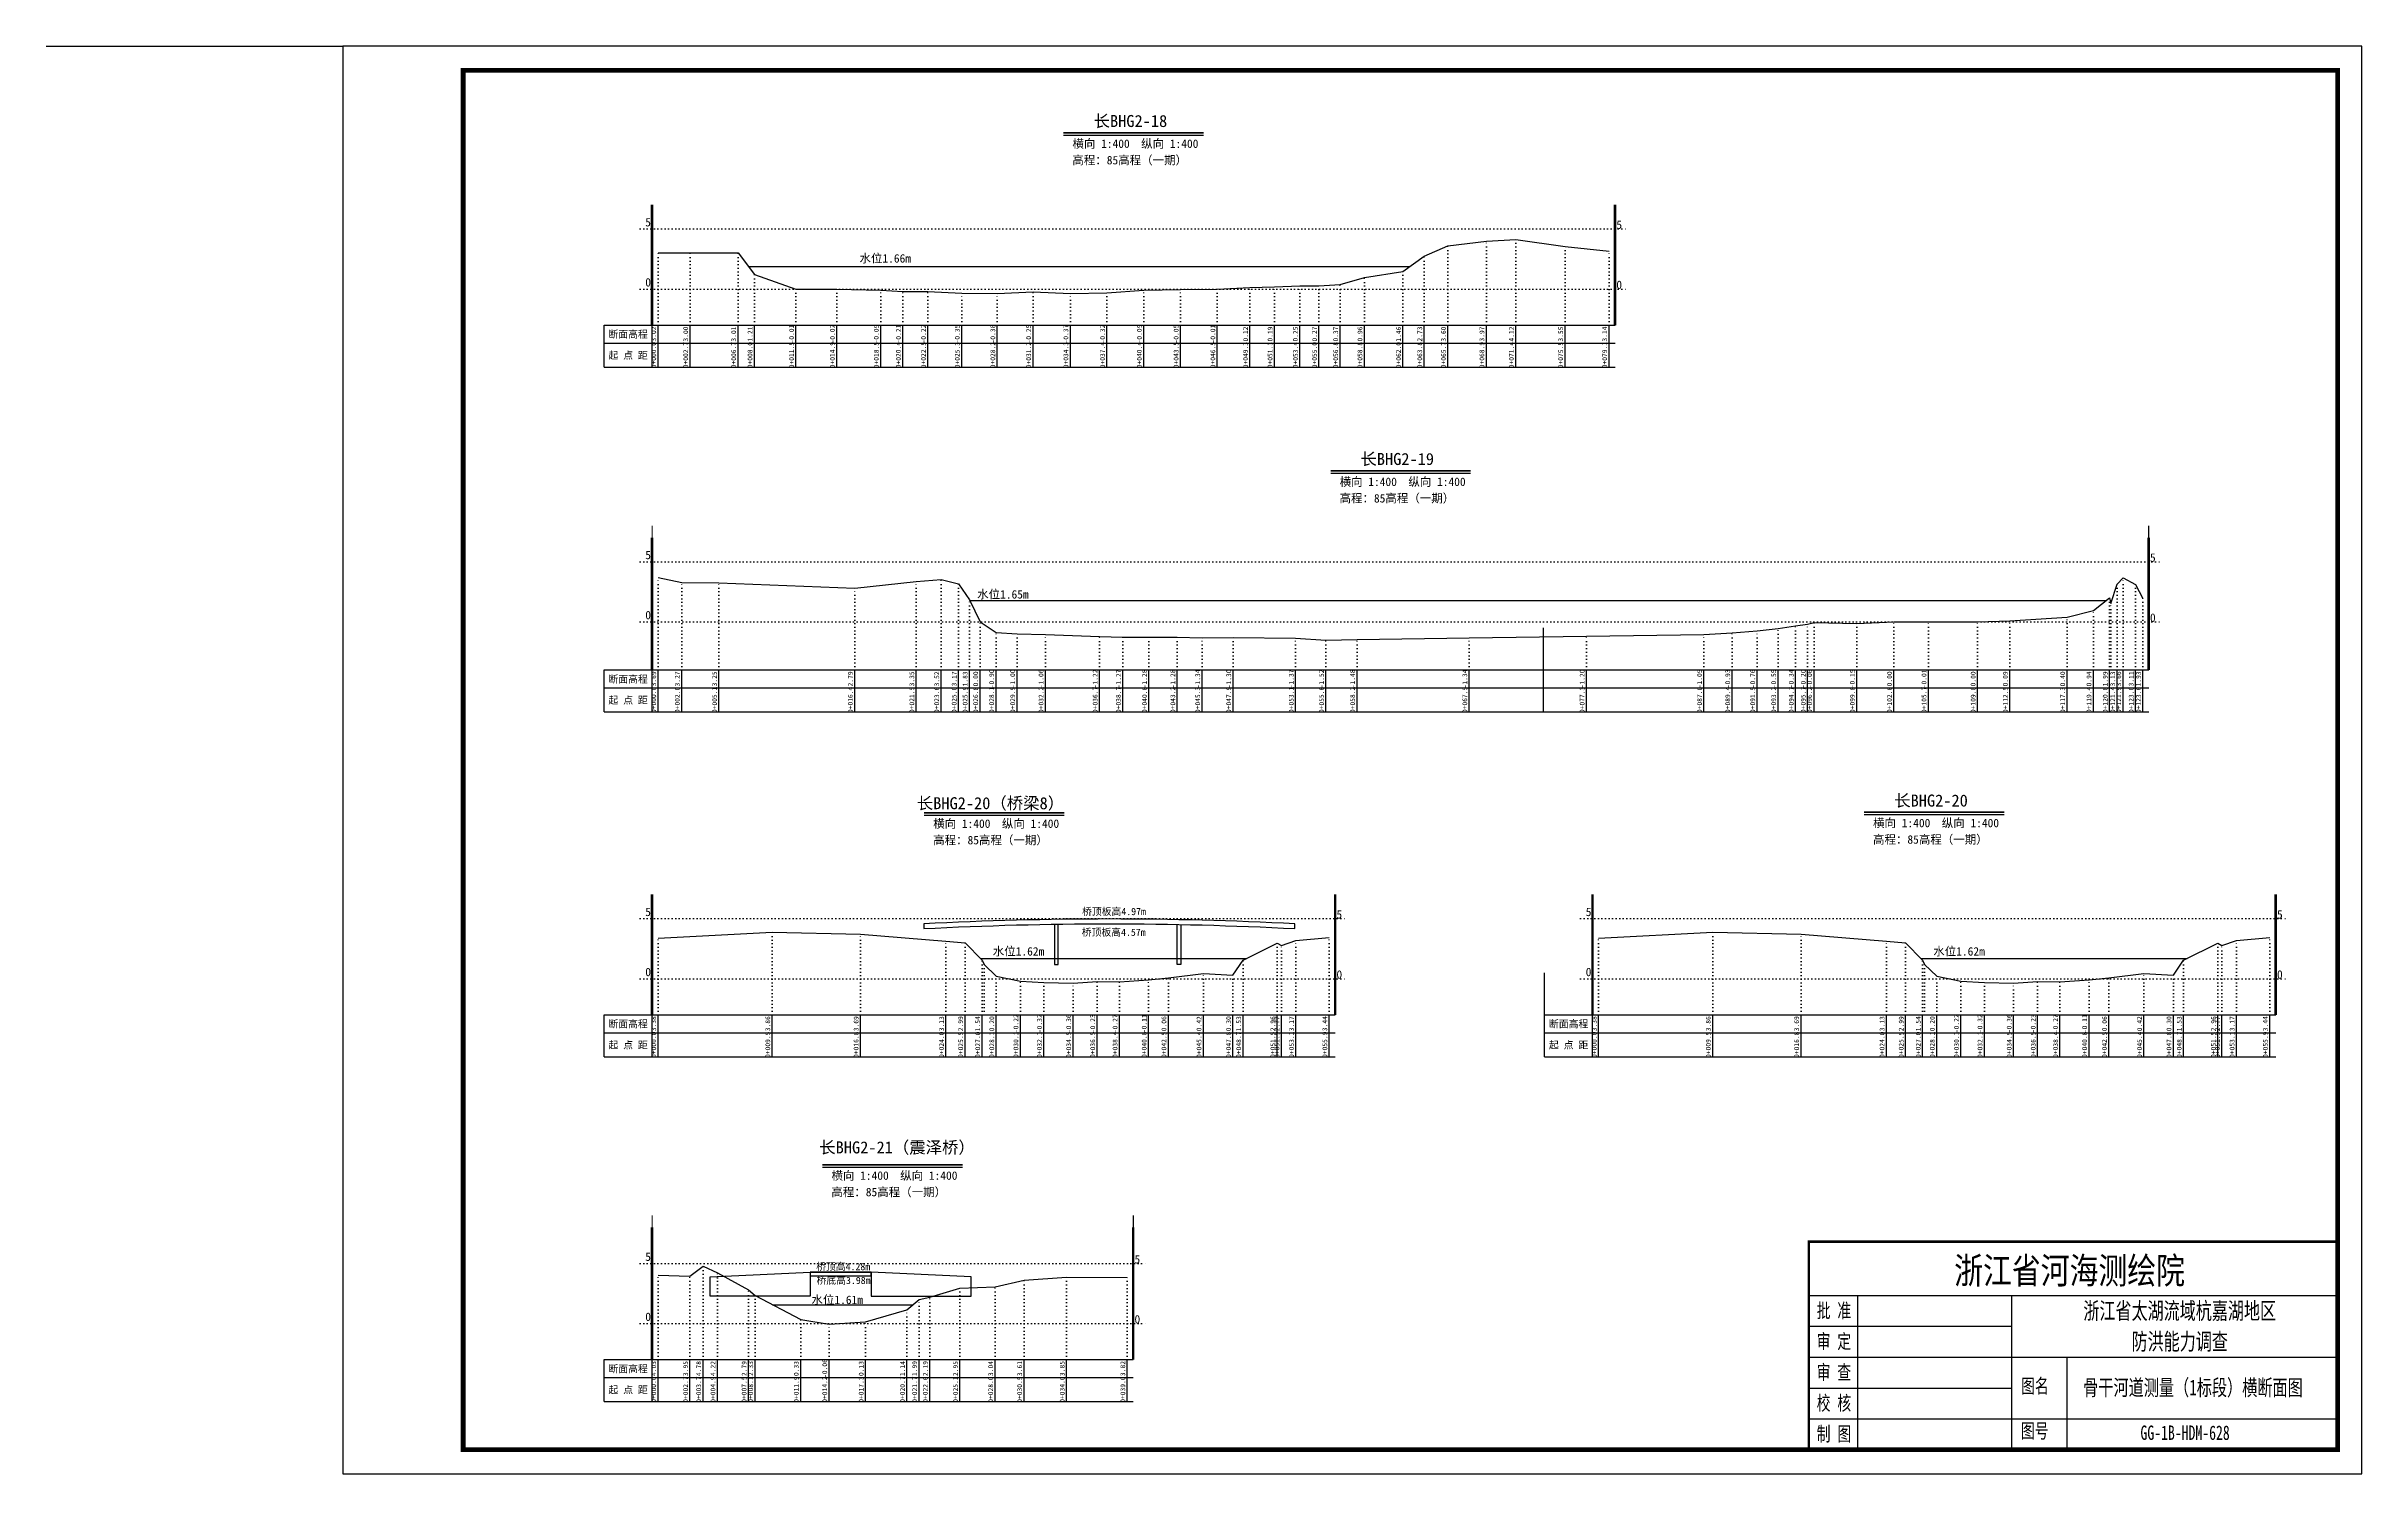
# Model space of a CAD drawing. Header units: millimetres. Extents: x 518104 to 523342, y 3371901 to 3372198.
# Drawn here: x 521896.4 to 522378.1, y 3371900.9 to 3372197.9 of the extents above; entities that cross this region are included whole.
import ezdxf
from ezdxf.enums import TextEntityAlignment as Align

# ---------------------------------------------------------------- set-up
doc = ezdxf.new("R2010")
doc.units = ezdxf.units.MM
doc.header["$LTSCALE"] = 0.4
doc.header["$MEASUREMENT"] = 0
doc.linetypes.add('X4', pattern=[1.6, 0, -1.6])
for name, color, linetype in [('DMX', 1, 'Continuous'), ('TEXT', 7, 'Continuous'), ('zdm1', 5, 'Continuous'), ('ZDMT5', 3, 'Continuous'), ('图框', 7, 'Continuous'), ('断面名称', 5, 'Continuous'), ('桥梁', 7, 'Continuous'), ('比例尺', 3, 'Continuous'), ('水位', 4, 'Continuous')]:
    doc.layers.add(name, color=color, linetype=linetype)
doc.styles.add('HDM', font='仿宋_GB2312.ttf')
doc.styles.add('tk2', font='SimSun.ttf', dxfattribs={"width": 0.8})

msp = doc.modelspace()

# ---------------------------------------------------------------- linework, layer by layer
at = {"linetype": 'Continuous'}
msp.add_lwpolyline([(521896.41, 3372197.87), (521958.13, 3372197.87)], dxfattribs=at)
at = {"lineweight": 100, "const_width": 0.5}
msp.add_lwpolyline([(522373.13, 3371949.15), (522263.13, 3371949.15), (522263.13, 3371905.87), (522373.13, 3371905.87), (522373.13, 3371949.15)], dxfattribs=at)
at = {"layer": 'DMX', "linetype": 'Continuous', "flags": 128}
for points in [[(522023.71, 3372154.92), (522030.36, 3372154.87), (522040.33, 3372154.9), (522043.73, 3372150.4), (522052.38, 3372147.35), (522060.88, 3372147.32), (522070.01, 3372147.15), (522074.61, 3372146.85), (522079.83, 3372146.82), (522086.86, 3372146.5), (522094.26, 3372146.42), (522101.71, 3372146.75), (522109.46, 3372146.45), (522117.08, 3372146.57), (522124.73, 3372147.15), (522132.38, 3372147.25), (522140.03, 3372147.35), (522146.83, 3372147.67), (522151.93, 3372147.85), (522157.21, 3372148), (522161.18, 3372148.05), (522165.58, 3372148.3), (522170.63, 3372149.77), (522178.66, 3372151.02), (522183.08, 3372154.2), (522188.01, 3372156.37), (522196.01, 3372157.3), (522202.16, 3372157.67), (522212.38, 3372156.25), (522221.56, 3372155.22)], [(522023.71, 3372087.35), (522028.61, 3372086.3), (522036.36, 3372086.25), (522064.61, 3372085.1), (522077.41, 3372086.5), (522082.58, 3372086.92), (522086.21, 3372086.05), (522088.48, 3372082.7), (522090.68, 3372078.12), (522094.01, 3372075.87), (522098.38, 3372075.62), (522104.28, 3372075.47), (522115.53, 3372075.07), (522120.38, 3372074.95), (522125.81, 3372074.92), (522131.71, 3372074.92), (522136.88, 3372074.77), (522143.33, 3372074.87), (522156.33, 3372074.7), (522162.63, 3372074.32), (522169.11, 3372074.42), (522192.46, 3372074.77), (522216.86, 3372075.12), (522241.28, 3372075.5), (522247.16, 3372075.8), (522252.36, 3372076.22), (522256.71, 3372076.75), (522260.36, 3372077.27), (522262.86, 3372077.62), (522264.21, 3372077.97), (522273.08, 3372077.75), (522280.81, 3372078.12), (522287.98, 3372078.1), (522298.21, 3372078.12), (522304.91, 3372078.35), (522316.83, 3372079.12), (522322.31, 3372080.47), (522325.68, 3372083.1), (522325.91, 3372081.95), (522327.26, 3372085.95), (522328.51, 3372087.27), (522331.08, 3372085.9), (522332.58, 3372082.95)], [(522023.71, 3372012.32), (522047.43, 3372013.52), (522065.81, 3372013.1), (522083.58, 3372011.7), (522087.56, 3372011.35), (522091.11, 3372007.72), (522091.51, 3372006.85), (522094.03, 3372004.37), (522099.06, 3372003.32), (522103.96, 3372003.07), (522110.03, 3372002.97), (522115.03, 3372003.3), (522119.68, 3372003.2), (522125.73, 3372003.6), (522129.86, 3372004.02), (522137.16, 3372004.92), (522143.28, 3372004.62), (522145.41, 3372007.7), (522152.51, 3372011.27), (522153.38, 3372010.8), (522156.41, 3372011.8), (522163.33, 3372012.47)], [(522219.38, 3372012.32), (522243.11, 3372013.52), (522261.48, 3372013.1), (522279.26, 3372011.7), (522283.23, 3372011.35), (522286.78, 3372007.72), (522287.18, 3372006.85), (522289.71, 3372004.37), (522294.73, 3372003.32), (522299.63, 3372003.07), (522305.71, 3372002.97), (522310.71, 3372003.3), (522315.36, 3372003.2), (522321.41, 3372003.6), (522325.53, 3372004.02), (522332.83, 3372004.92), (522338.96, 3372004.62), (522341.08, 3372007.7), (522348.18, 3372011.27), (522349.06, 3372010.8), (522352.08, 3372011.8), (522359.01, 3372012.47)], [(522023.71, 3371942.2), (522030.33, 3371942), (522033.06, 3371944.07), (522036.03, 3371942.67), (522042.51, 3371939.1), (522043.88, 3371937.95), (522053.36, 3371932.95), (522053.36, 3371932.95), (522059.28, 3371931.97), (522059.28, 3371931.97), (522066.86, 3371932.45), (522066.86, 3371932.45), (522075.46, 3371934.97), (522077.98, 3371937.1), (522080.21, 3371937.6), (522086.48, 3371939.5), (522093.81, 3371939.72), (522099.83, 3371941.15), (522108.68, 3371941.75), (522121.31, 3371941.67)]]:
    msp.add_lwpolyline(points, dxfattribs=at)
at = {"layer": 'TEXT', "color": 0}
for p, q in [((522263.13, 3371937.95, 0), (522373.13, 3371937.95, 0)), ((522273.21, 3371937.95, 0), (522273.21, 3371912.29, 0)), ((522305.3, 3371937.95, 0), (522305.3, 3371912.29, 0)), ((522263.13, 3371931.54, 0), (522305.3, 3371931.54, 0)), ((522263.13, 3371925.12, 0), (522305.3, 3371925.12, 0)), ((522305.3, 3371925.12, 0), (522373.13, 3371925.12, 0)), ((522316.78, 3371925.12, 0), (522316.78, 3371905.87, 0)), ((522263.13, 3371918.7, 0), (522305.3, 3371918.7, 0)), ((522263.13, 3371912.29, 0), (522373.13, 3371912.29, 0)), ((522273.21, 3371912.29, 0), (522273.21, 3371905.87, 0)), ((522305.3, 3371912.29, 0), (522305.3, 3371905.87, 0))]:
    msp.add_line(p, q, dxfattribs=at)
at = {"layer": 'zdm1', "linetype": 'Continuous'}
for p, q in [((522022.33, 3372139.87), (522022.33, 3372164.87)), ((522022.58, 3372139.87), (522022.58, 3372164.87)), ((522222.68, 3372139.87), (522222.68, 3372164.87)), ((522222.93, 3372139.87), (522222.93, 3372164.87)), ((522012.46, 3372131.12), (522012.46, 3372139.87)), ((522012.46, 3372139.87), (522023.71, 3372139.87)), ((522012.46, 3372136.12), (522222.81, 3372136.12)), ((522022.46, 3372131.12), (522022.46, 3372139.87)), ((522023.71, 3372139.87), (522222.81, 3372139.87)), ((522012.46, 3372131.12), (522222.81, 3372131.12)), ((522022.33, 3372068.12), (522022.33, 3372095.62)), ((522022.58, 3372068.12), (522022.58, 3372095.62)), ((522333.71, 3372068.12), (522333.71, 3372095.62)), ((522333.96, 3372068.12), (522333.96, 3372095.62)), ((522207.92, 3372059.37), (522207.92, 3372076.87)), ((522012.46, 3372059.37), (522012.46, 3372068.12)), ((522012.46, 3372068.12), (522023.71, 3372068.12)), ((522022.46, 3372059.37), (522022.46, 3372068.12)), ((522023.71, 3372068.12), (522333.83, 3372068.12)), ((522012.46, 3372064.37), (522333.83, 3372064.37)), ((522012.46, 3372059.37), (522333.83, 3372059.37)), ((522207.92, 3372059.37), (522329.37, 3372059.37)), ((522022.33, 3371996.37), (522022.33, 3372021.37)), ((522022.58, 3371996.37), (522022.58, 3372021.37)), ((522164.46, 3371996.37), (522164.46, 3372021.37)), ((522164.71, 3371996.37), (522164.71, 3372021.37)), ((522218.01, 3371996.37), (522218.01, 3372021.37)), ((522218.26, 3371996.37), (522218.26, 3372021.37)), ((522360.13, 3371996.37), (522360.13, 3372021.37)), ((522360.38, 3371996.37), (522360.38, 3372021.37)), ((522208.13, 3371987.62), (522208.13, 3372005.12)), ((522012.46, 3371996.37), (522023.71, 3371996.37)), ((522012.46, 3371987.62), (522012.46, 3371996.37)), ((522022.46, 3371987.62), (522022.46, 3371996.37)), ((522023.71, 3371996.37), (522164.58, 3371996.37)), ((522208.13, 3371987.62), (522208.13, 3371996.37)), ((522208.13, 3371996.37), (522219.38, 3371996.37)), ((522218.13, 3371987.62), (522218.13, 3371996.37)), ((522219.38, 3371996.37), (522360.26, 3371996.37)), ((522012.46, 3371992.62), (522164.58, 3371992.62)), ((522208.13, 3371992.62), (522360.26, 3371992.62)), ((522012.46, 3371987.62), (522090.63, 3371987.62)), ((522012.46, 3371987.62), (522164.58, 3371987.62)), ((522208.13, 3371987.62), (522311.71, 3371987.62)), ((522208.13, 3371987.62), (522360.26, 3371987.62)), ((522022.33, 3371924.62), (522022.33, 3371952.12)), ((522022.58, 3371924.62), (522022.58, 3371952.12)), ((522122.43, 3371924.62), (522122.43, 3371952.12)), ((522122.68, 3371924.62), (522122.68, 3371952.12)), ((522012.46, 3371924.62), (522023.71, 3371924.62)), ((522012.46, 3371915.87), (522012.46, 3371924.62)), ((522022.46, 3371915.87), (522022.46, 3371924.62)), ((522023.71, 3371924.62), (522122.56, 3371924.62)), ((522012.46, 3371920.87), (522122.56, 3371920.87)), ((522012.46, 3371915.87), (522096.11, 3371915.87)), ((522012.46, 3371915.87), (522122.56, 3371915.87))]:
    msp.add_line(p, q, dxfattribs=at)
at = {"layer": 'zdm1', "linetype": 'X4'}
for p, q in [((522019.96, 3372159.87), (522225.31, 3372159.87)), ((522019.96, 3372147.37), (522225.31, 3372147.37)), ((522019.96, 3372090.62), (522336.33, 3372090.62)), ((522019.96, 3372078.12), (522336.33, 3372078.12)), ((522019.96, 3372016.37), (522167.08, 3372016.37)), ((522215.63, 3372016.37), (522362.76, 3372016.37)), ((522019.96, 3372003.87), (522167.08, 3372003.87)), ((522215.63, 3372003.87), (522362.76, 3372003.87)), ((522019.96, 3371944.62), (522125.06, 3371944.62)), ((522019.96, 3371932.12), (522125.06, 3371932.12))]:
    msp.add_line(p, q, dxfattribs=at)
at = {"layer": 'zdm1', "linetype": 'Continuous', "flags": 128}
for points in [[(522022.46, 3372162.37, 0.25, 0.25, 0), (522022.46, 3372164.87, 0.25, 0.25, 0)], [(522222.81, 3372162.37, 0.25, 0.25, 0), (522222.81, 3372164.87, 0.25, 0.25, 0)], [(522022.46, 3372157.37, 0.25, 0.25, 0), (522022.46, 3372159.87, 0.25, 0.25, 0)], [(522222.81, 3372157.37, 0.25, 0.25, 0), (522222.81, 3372159.87, 0.25, 0.25, 0)], [(522022.46, 3372152.37, 0.25, 0.25, 0), (522022.46, 3372154.87, 0.25, 0.25, 0)], [(522222.81, 3372152.37, 0.25, 0.25, 0), (522222.81, 3372154.87, 0.25, 0.25, 0)], [(522022.46, 3372147.37, 0.25, 0.25, 0), (522022.46, 3372149.87, 0.25, 0.25, 0)], [(522222.81, 3372147.37, 0.25, 0.25, 0), (522222.81, 3372149.87, 0.25, 0.25, 0)], [(522022.46, 3372142.37, 0.25, 0.25, 0), (522022.46, 3372144.87, 0.25, 0.25, 0)], [(522222.81, 3372142.37, 0.25, 0.25, 0), (522222.81, 3372144.87, 0.25, 0.25, 0)], [(522022.46, 3372095.62, 0.25, 0.25, 0), (522022.46, 3372098.12, 0.25, 0.25, 0)], [(522333.83, 3372095.62, 0.25, 0.25, 0), (522333.83, 3372098.12, 0.25, 0.25, 0)], [(522022.46, 3372090.62, 0.25, 0.25, 0), (522022.46, 3372093.12, 0.25, 0.25, 0)], [(522333.83, 3372090.62, 0.25, 0.25, 0), (522333.83, 3372093.12, 0.25, 0.25, 0)], [(522022.46, 3372085.62, 0.25, 0.25, 0), (522022.46, 3372088.12, 0.25, 0.25, 0)], [(522333.83, 3372085.62, 0.25, 0.25, 0), (522333.83, 3372088.12, 0.25, 0.25, 0)], [(522022.46, 3372080.62, 0.25, 0.25, 0), (522022.46, 3372083.12, 0.25, 0.25, 0)], [(522333.83, 3372080.62, 0.25, 0.25, 0), (522333.83, 3372083.12, 0.25, 0.25, 0)], [(522022.46, 3372075.62, 0.25, 0.25, 0), (522022.46, 3372078.12, 0.25, 0.25, 0)], [(522333.83, 3372075.62, 0.25, 0.25, 0), (522333.83, 3372078.12, 0.25, 0.25, 0)], [(522022.46, 3372070.62, 0.25, 0.25, 0), (522022.46, 3372073.12, 0.25, 0.25, 0)], [(522333.83, 3372070.62, 0.25, 0.25, 0), (522333.83, 3372073.12, 0.25, 0.25, 0)], [(522022.46, 3372018.87, 0.25, 0.25, 0), (522022.46, 3372021.37, 0.25, 0.25, 0)], [(522164.58, 3372018.87, 0.25, 0.25, 0), (522164.58, 3372021.37, 0.25, 0.25, 0)], [(522218.13, 3372018.87, 0.25, 0.25, 0), (522218.13, 3372021.37, 0.25, 0.25, 0)], [(522360.26, 3372018.87, 0.25, 0.25, 0), (522360.26, 3372021.37, 0.25, 0.25, 0)], [(522022.46, 3372013.87, 0.25, 0.25, 0), (522022.46, 3372016.37, 0.25, 0.25, 0)], [(522164.58, 3372013.87, 0.25, 0.25, 0), (522164.58, 3372016.37, 0.25, 0.25, 0)], [(522218.13, 3372013.87, 0.25, 0.25, 0), (522218.13, 3372016.37, 0.25, 0.25, 0)], [(522360.26, 3372013.87, 0.25, 0.25, 0), (522360.26, 3372016.37, 0.25, 0.25, 0)], [(522022.46, 3372008.87, 0.25, 0.25, 0), (522022.46, 3372011.37, 0.25, 0.25, 0)], [(522164.58, 3372008.87, 0.25, 0.25, 0), (522164.58, 3372011.37, 0.25, 0.25, 0)], [(522218.13, 3372008.87, 0.25, 0.25, 0), (522218.13, 3372011.37, 0.25, 0.25, 0)], [(522360.26, 3372008.87, 0.25, 0.25, 0), (522360.26, 3372011.37, 0.25, 0.25, 0)], [(522022.46, 3372003.87, 0.25, 0.25, 0), (522022.46, 3372006.37, 0.25, 0.25, 0)], [(522164.58, 3372003.87, 0.25, 0.25, 0), (522164.58, 3372006.37, 0.25, 0.25, 0)], [(522218.13, 3372003.87, 0.25, 0.25, 0), (522218.13, 3372006.37, 0.25, 0.25, 0)], [(522360.26, 3372003.87, 0.25, 0.25, 0), (522360.26, 3372006.37, 0.25, 0.25, 0)], [(522022.46, 3371998.87, 0.25, 0.25, 0), (522022.46, 3372001.37, 0.25, 0.25, 0)], [(522164.58, 3371998.87, 0.25, 0.25, 0), (522164.58, 3372001.37, 0.25, 0.25, 0)], [(522218.13, 3371998.87, 0.25, 0.25, 0), (522218.13, 3372001.37, 0.25, 0.25, 0)], [(522360.26, 3371998.87, 0.25, 0.25, 0), (522360.26, 3372001.37, 0.25, 0.25, 0)], [(522022.46, 3371952.12, 0.25, 0.25, 0), (522022.46, 3371954.62, 0.25, 0.25, 0)], [(522122.56, 3371952.12, 0.25, 0.25, 0), (522122.56, 3371954.62, 0.25, 0.25, 0)], [(522022.46, 3371947.12, 0.25, 0.25, 0), (522022.46, 3371949.62, 0.25, 0.25, 0)], [(522122.56, 3371947.12, 0.25, 0.25, 0), (522122.56, 3371949.62, 0.25, 0.25, 0)], [(522022.46, 3371942.12, 0.25, 0.25, 0), (522022.46, 3371944.62, 0.25, 0.25, 0)], [(522122.56, 3371942.12, 0.25, 0.25, 0), (522122.56, 3371944.62, 0.25, 0.25, 0)], [(522022.46, 3371937.12, 0.25, 0.25, 0), (522022.46, 3371939.62, 0.25, 0.25, 0)], [(522122.56, 3371937.12, 0.25, 0.25, 0), (522122.56, 3371939.62, 0.25, 0.25, 0)], [(522022.46, 3371932.12, 0.25, 0.25, 0), (522022.46, 3371934.62, 0.25, 0.25, 0)], [(522122.56, 3371932.12, 0.25, 0.25, 0), (522122.56, 3371934.62, 0.25, 0.25, 0)], [(522022.46, 3371927.12, 0.25, 0.25, 0), (522022.46, 3371929.62, 0.25, 0.25, 0)], [(522122.56, 3371927.12, 0.25, 0.25, 0), (522122.56, 3371929.62, 0.25, 0.25, 0)]]:
    msp.add_lwpolyline(points, format="xyseb", dxfattribs=at)
at = {"layer": 'ZDMT5', "linetype": 'X4'}
for p, q in [((522023.71, 3372139.87), (522023.71, 3372154.92)), ((522030.36, 3372139.87), (522030.36, 3372154.87)), ((522040.33, 3372139.87), (522040.33, 3372154.9)), ((522188.01, 3372139.87), (522188.01, 3372156.37)), ((522196.01, 3372139.87), (522196.01, 3372157.3)), ((522202.16, 3372139.87), (522202.16, 3372157.67)), ((522212.38, 3372139.87), (522212.38, 3372156.25)), ((522221.56, 3372139.87), (522221.56, 3372155.22)), ((522043.73, 3372139.87), (522043.73, 3372150.4)), ((522170.63, 3372139.87), (522170.63, 3372149.77)), ((522178.66, 3372139.87), (522178.66, 3372151.02)), ((522183.08, 3372139.87), (522183.08, 3372154.2)), ((522052.38, 3372139.87), (522052.38, 3372147.35)), ((522060.88, 3372139.87), (522060.88, 3372147.32)), ((522070.01, 3372139.87), (522070.01, 3372147.15)), ((522074.61, 3372139.87), (522074.61, 3372146.85)), ((522079.83, 3372139.87), (522079.83, 3372146.82)), ((522086.86, 3372139.87), (522086.86, 3372146.5)), ((522094.26, 3372139.87), (522094.26, 3372146.42)), ((522101.71, 3372139.87), (522101.71, 3372146.75)), ((522109.46, 3372139.87), (522109.46, 3372146.45)), ((522117.08, 3372139.87), (522117.08, 3372146.57)), ((522124.73, 3372139.87), (522124.73, 3372147.15)), ((522132.38, 3372139.87), (522132.38, 3372147.25)), ((522140.03, 3372139.87), (522140.03, 3372147.35)), ((522146.83, 3372139.87), (522146.83, 3372147.67)), ((522151.93, 3372139.87), (522151.93, 3372147.85)), ((522157.21, 3372139.87), (522157.21, 3372148)), ((522161.18, 3372139.87), (522161.18, 3372148.05)), ((522165.58, 3372139.87), (522165.58, 3372148.3)), ((522023.71, 3372068.12), (522023.71, 3372087.35)), ((522082.58, 3372068.12), (522082.58, 3372086.92)), ((522328.51, 3372068.12), (522328.51, 3372087.27)), ((522028.61, 3372068.12), (522028.61, 3372086.3)), ((522036.36, 3372068.12), (522036.36, 3372086.25)), ((522064.61, 3372068.12), (522064.61, 3372085.1)), ((522077.41, 3372068.12), (522077.41, 3372086.5)), ((522086.21, 3372068.12), (522086.21, 3372086.05)), ((522088.48, 3372068.12), (522088.48, 3372082.7)), ((522325.68, 3372068.12), (522325.68, 3372083.1)), ((522327.26, 3372068.12), (522327.26, 3372085.95)), ((522331.08, 3372068.12), (522331.08, 3372085.9)), ((522332.58, 3372068.12), (522332.58, 3372082.95)), ((522090.68, 3372068.12), (522090.68, 3372078.12)), ((522260.36, 3372068.12), (522260.36, 3372077.27)), ((522262.86, 3372068.12), (522262.86, 3372077.62)), ((522264.21, 3372068.12), (522264.21, 3372077.97)), ((522273.08, 3372068.12), (522273.08, 3372077.75)), ((522280.81, 3372068.12), (522280.81, 3372078.12)), ((522287.98, 3372068.12), (522287.98, 3372078.1)), ((522298.21, 3372068.12), (522298.21, 3372078.12)), ((522304.91, 3372068.12), (522304.91, 3372078.35)), ((522316.83, 3372068.12), (522316.83, 3372079.12)), ((522322.31, 3372068.12), (522322.31, 3372080.47)), ((522325.91, 3372068.12), (522325.91, 3372081.95)), ((522094.01, 3372068.12), (522094.01, 3372075.87)), ((522098.38, 3372068.12), (522098.38, 3372075.62)), ((522104.28, 3372068.12), (522104.28, 3372075.47)), ((522115.53, 3372068.12), (522115.53, 3372075.07)), ((522120.38, 3372068.12), (522120.38, 3372074.95)), ((522125.81, 3372068.12), (522125.81, 3372074.92)), ((522131.71, 3372068.12), (522131.71, 3372074.92)), ((522136.88, 3372068.12), (522136.88, 3372074.77)), ((522143.33, 3372068.12), (522143.33, 3372074.87)), ((522156.33, 3372068.12), (522156.33, 3372074.7)), ((522162.63, 3372068.12), (522162.63, 3372074.32)), ((522169.11, 3372068.12), (522169.11, 3372074.42)), ((522192.46, 3372068.12), (522192.46, 3372074.77)), ((522216.86, 3372068.12), (522216.86, 3372075.12)), ((522241.28, 3372068.12), (522241.28, 3372075.5)), ((522247.16, 3372068.12), (522247.16, 3372075.8)), ((522252.36, 3372068.12), (522252.36, 3372076.22)), ((522256.71, 3372068.12), (522256.71, 3372076.75)), ((522023.71, 3371996.37), (522023.71, 3372012.32)), ((522047.43, 3371996.37), (522047.43, 3372013.52)), ((522065.81, 3371996.37), (522065.81, 3372013.1)), ((522083.58, 3371996.37), (522083.58, 3372011.7)), ((522087.56, 3371996.37), (522087.56, 3372011.35)), ((522152.51, 3371996.37), (522152.51, 3372011.27)), ((522153.38, 3371996.37), (522153.38, 3372010.8)), ((522156.41, 3371996.37), (522156.41, 3372011.8)), ((522163.33, 3371996.37), (522163.33, 3372012.47)), ((522219.38, 3371996.37), (522219.38, 3372012.32)), ((522243.11, 3371996.37), (522243.11, 3372013.52)), ((522261.48, 3371996.37), (522261.48, 3372013.1)), ((522279.26, 3371996.37), (522279.26, 3372011.7)), ((522283.23, 3371996.37), (522283.23, 3372011.35)), ((522348.18, 3371996.37), (522348.18, 3372011.27)), ((522349.06, 3371996.37), (522349.06, 3372010.8)), ((522352.08, 3371996.37), (522352.08, 3372011.8)), ((522359.01, 3371996.37), (522359.01, 3372012.47)), ((522091.11, 3371996.37), (522091.11, 3372007.72)), ((522091.51, 3371996.37), (522091.51, 3372006.85)), ((522145.41, 3371996.37), (522145.41, 3372007.7)), ((522286.78, 3371996.37), (522286.78, 3372007.72)), ((522287.18, 3371996.37), (522287.18, 3372006.85)), ((522341.08, 3371996.37), (522341.08, 3372007.7)), ((522094.03, 3371996.37), (522094.03, 3372004.37)), ((522099.06, 3371996.37), (522099.06, 3372003.32)), ((522103.96, 3371996.37), (522103.96, 3372003.07)), ((522110.03, 3371996.37), (522110.03, 3372002.97)), ((522115.03, 3371996.37), (522115.03, 3372003.3)), ((522119.68, 3371996.37), (522119.68, 3372003.2)), ((522125.73, 3371996.37), (522125.73, 3372003.6)), ((522129.86, 3371996.37), (522129.86, 3372004.02)), ((522137.16, 3371996.37), (522137.16, 3372004.92)), ((522143.28, 3371996.37), (522143.28, 3372004.62)), ((522289.71, 3371996.37), (522289.71, 3372004.37)), ((522294.73, 3371996.37), (522294.73, 3372003.32)), ((522299.63, 3371996.37), (522299.63, 3372003.07)), ((522305.71, 3371996.37), (522305.71, 3372002.97)), ((522310.71, 3371996.37), (522310.71, 3372003.3)), ((522315.36, 3371996.37), (522315.36, 3372003.2)), ((522321.41, 3371996.37), (522321.41, 3372003.6)), ((522325.53, 3371996.37), (522325.53, 3372004.02)), ((522332.83, 3371996.37), (522332.83, 3372004.92)), ((522338.96, 3371996.37), (522338.96, 3372004.62)), ((522033.06, 3371924.62), (522033.06, 3371944.07)), ((522036.03, 3371924.62), (522036.03, 3371942.67)), ((522023.71, 3371924.62), (522023.71, 3371942.2)), ((522030.33, 3371924.62), (522030.33, 3371942)), ((522042.51, 3371924.62), (522042.51, 3371939.1)), ((522043.88, 3371924.62), (522043.88, 3371937.95)), ((522080.21, 3371924.62), (522080.21, 3371937.6)), ((522086.48, 3371924.62), (522086.48, 3371939.5)), ((522093.81, 3371924.62), (522093.81, 3371939.72)), ((522099.83, 3371924.62), (522099.83, 3371941.15)), ((522108.68, 3371924.62), (522108.68, 3371941.75)), ((522121.31, 3371924.62), (522121.31, 3371941.67)), ((522053.36, 3371924.62), (522053.36, 3371932.95)), ((522053.36, 3371924.62), (522053.36, 3371932.95)), ((522075.46, 3371924.62), (522075.46, 3371934.97)), ((522077.98, 3371924.62), (522077.98, 3371937.1)), ((522059.28, 3371924.62), (522059.28, 3371931.97)), ((522059.28, 3371924.62), (522059.28, 3371931.97)), ((522066.86, 3371924.62), (522066.86, 3371932.45)), ((522066.86, 3371924.62), (522066.86, 3371932.45))]:
    msp.add_line(p, q, dxfattribs=at)
at = {"layer": 'ZDMT5', "linetype": 'Continuous'}
for p, q in [((522023.71, 3372131.12), (522023.71, 3372139.87)), ((522030.36, 3372131.12), (522030.36, 3372139.87)), ((522040.33, 3372131.12), (522040.33, 3372139.87)), ((522043.73, 3372131.12), (522043.73, 3372139.87)), ((522052.38, 3372131.12), (522052.38, 3372139.87)), ((522060.88, 3372131.12), (522060.88, 3372139.87)), ((522070.01, 3372131.12), (522070.01, 3372139.87)), ((522074.61, 3372131.12), (522074.61, 3372139.87)), ((522079.83, 3372131.12), (522079.83, 3372139.87)), ((522086.86, 3372131.12), (522086.86, 3372139.87)), ((522094.26, 3372131.12), (522094.26, 3372139.87)), ((522101.71, 3372131.12), (522101.71, 3372139.87)), ((522109.46, 3372131.12), (522109.46, 3372139.87)), ((522117.08, 3372131.12), (522117.08, 3372139.87)), ((522124.73, 3372131.12), (522124.73, 3372139.87)), ((522132.38, 3372131.12), (522132.38, 3372139.87)), ((522140.03, 3372131.12), (522140.03, 3372139.87)), ((522146.83, 3372131.12), (522146.83, 3372139.87)), ((522151.93, 3372131.12), (522151.93, 3372139.87)), ((522157.21, 3372131.12), (522157.21, 3372139.87)), ((522161.18, 3372131.12), (522161.18, 3372139.87)), ((522165.58, 3372131.12), (522165.58, 3372139.87)), ((522170.63, 3372131.12), (522170.63, 3372139.87)), ((522178.66, 3372131.12), (522178.66, 3372139.87)), ((522183.08, 3372131.12), (522183.08, 3372139.87)), ((522188.01, 3372131.12), (522188.01, 3372139.87)), ((522196.01, 3372131.12), (522196.01, 3372139.87)), ((522202.16, 3372131.12), (522202.16, 3372139.87)), ((522212.38, 3372131.12), (522212.38, 3372139.87)), ((522221.56, 3372131.12), (522221.56, 3372139.87)), ((522023.71, 3372059.37), (522023.71, 3372068.12)), ((522028.61, 3372059.37), (522028.61, 3372068.12)), ((522036.36, 3372059.37), (522036.36, 3372068.12)), ((522064.61, 3372059.37), (522064.61, 3372068.12)), ((522077.41, 3372059.37), (522077.41, 3372068.12)), ((522082.58, 3372059.37), (522082.58, 3372068.12)), ((522086.21, 3372059.37), (522086.21, 3372068.12)), ((522088.48, 3372059.37), (522088.48, 3372068.12)), ((522090.68, 3372059.37), (522090.68, 3372068.12)), ((522094.01, 3372059.37), (522094.01, 3372068.12)), ((522098.38, 3372059.37), (522098.38, 3372068.12)), ((522104.28, 3372059.37), (522104.28, 3372068.12)), ((522115.53, 3372059.37), (522115.53, 3372068.12)), ((522120.38, 3372059.37), (522120.38, 3372068.12)), ((522125.81, 3372059.37), (522125.81, 3372068.12)), ((522131.71, 3372059.37), (522131.71, 3372068.12)), ((522136.88, 3372059.37), (522136.88, 3372068.12)), ((522143.33, 3372059.37), (522143.33, 3372068.12)), ((522156.33, 3372059.37), (522156.33, 3372068.12)), ((522162.63, 3372059.37), (522162.63, 3372068.12)), ((522169.11, 3372059.37), (522169.11, 3372068.12)), ((522192.46, 3372059.37), (522192.46, 3372068.12)), ((522216.86, 3372059.37), (522216.86, 3372068.12)), ((522241.28, 3372059.37), (522241.28, 3372068.12)), ((522247.16, 3372059.37), (522247.16, 3372068.12)), ((522252.36, 3372059.37), (522252.36, 3372068.12)), ((522256.71, 3372059.37), (522256.71, 3372068.12)), ((522260.36, 3372059.37), (522260.36, 3372068.12)), ((522262.86, 3372059.37), (522262.86, 3372068.12)), ((522264.21, 3372059.37), (522264.21, 3372068.12)), ((522273.08, 3372059.37), (522273.08, 3372068.12)), ((522280.81, 3372059.37), (522280.81, 3372068.12)), ((522287.98, 3372059.37), (522287.98, 3372068.12)), ((522298.21, 3372059.37), (522298.21, 3372068.12)), ((522304.91, 3372059.37), (522304.91, 3372068.12)), ((522316.83, 3372059.37), (522316.83, 3372068.12)), ((522322.31, 3372059.37), (522322.31, 3372068.12)), ((522325.68, 3372059.37), (522325.68, 3372068.12)), ((522327.26, 3372059.37), (522327.26, 3372068.12)), ((522328.51, 3372059.37), (522328.51, 3372068.12)), ((522331.08, 3372059.37), (522331.08, 3372068.12)), ((522332.58, 3372059.37), (522332.58, 3372068.12)), ((522023.71, 3371987.62), (522023.71, 3371996.37)), ((522047.43, 3371987.62), (522047.43, 3371996.37)), ((522065.81, 3371987.62), (522065.81, 3371996.37)), ((522083.58, 3371987.62), (522083.58, 3371996.37)), ((522087.56, 3371987.62), (522087.56, 3371996.37)), ((522091.11, 3371987.62), (522091.11, 3371996.37)), ((522094.03, 3371987.62), (522094.03, 3371996.37)), ((522099.06, 3371987.62), (522099.06, 3371996.37)), ((522103.96, 3371987.62), (522103.96, 3371996.37)), ((522110.03, 3371987.62), (522110.03, 3371996.37)), ((522115.03, 3371987.62), (522115.03, 3371996.37)), ((522119.68, 3371987.62), (522119.68, 3371996.37)), ((522125.73, 3371987.62), (522125.73, 3371996.37)), ((522129.86, 3371987.62), (522129.86, 3371996.37)), ((522137.16, 3371987.62), (522137.16, 3371996.37)), ((522143.28, 3371987.62), (522143.28, 3371996.37)), ((522145.41, 3371987.62), (522145.41, 3371996.37)), ((522152.51, 3371987.62), (522152.51, 3371996.37)), ((522153.38, 3371987.62), (522153.38, 3371996.37)), ((522156.41, 3371987.62), (522156.41, 3371996.37)), ((522163.33, 3371987.62), (522163.33, 3371996.37)), ((522219.38, 3371987.62), (522219.38, 3371996.37)), ((522243.11, 3371987.62), (522243.11, 3371996.37)), ((522261.48, 3371987.62), (522261.48, 3371996.37)), ((522279.26, 3371987.62), (522279.26, 3371996.37)), ((522283.23, 3371987.62), (522283.23, 3371996.37)), ((522286.78, 3371987.62), (522286.78, 3371996.37)), ((522289.71, 3371987.62), (522289.71, 3371996.37)), ((522294.73, 3371987.62), (522294.73, 3371996.37)), ((522299.63, 3371987.62), (522299.63, 3371996.37)), ((522305.71, 3371987.62), (522305.71, 3371996.37)), ((522310.71, 3371987.62), (522310.71, 3371996.37)), ((522315.36, 3371987.62), (522315.36, 3371996.37)), ((522321.41, 3371987.62), (522321.41, 3371996.37)), ((522325.53, 3371987.62), (522325.53, 3371996.37)), ((522332.83, 3371987.62), (522332.83, 3371996.37)), ((522338.96, 3371987.62), (522338.96, 3371996.37)), ((522341.08, 3371987.62), (522341.08, 3371996.37)), ((522348.18, 3371987.62), (522348.18, 3371996.37)), ((522349.06, 3371987.62), (522349.06, 3371996.37)), ((522352.08, 3371987.62), (522352.08, 3371996.37)), ((522359.01, 3371987.62), (522359.01, 3371996.37)), ((522023.71, 3371915.87), (522023.71, 3371924.62)), ((522030.33, 3371915.87), (522030.33, 3371924.62)), ((522033.06, 3371915.87), (522033.06, 3371924.62)), ((522036.03, 3371915.87), (522036.03, 3371924.62)), ((522042.51, 3371915.87), (522042.51, 3371924.62)), ((522043.88, 3371915.87), (522043.88, 3371924.62)), ((522053.36, 3371915.87), (522053.36, 3371924.62)), ((522059.28, 3371915.87), (522059.28, 3371924.62)), ((522066.86, 3371915.87), (522066.86, 3371924.62)), ((522075.46, 3371915.87), (522075.46, 3371924.62)), ((522077.98, 3371915.87), (522077.98, 3371924.62)), ((522080.21, 3371915.87), (522080.21, 3371924.62)), ((522086.48, 3371915.87), (522086.48, 3371924.62)), ((522093.81, 3371915.87), (522093.81, 3371924.62)), ((522099.83, 3371915.87), (522099.83, 3371924.62)), ((522108.68, 3371915.87), (522108.68, 3371924.62)), ((522121.31, 3371915.87), (522121.31, 3371924.62))]:
    msp.add_line(p, q, dxfattribs=at)
at = {"layer": '图框', "flags": 128}
msp.add_lwpolyline([(521958.13, 3371900.87), (522378.13, 3371900.87), (522378.13, 3372197.87), (521958.13, 3372197.87)], close=True, dxfattribs=at)
at = {"layer": '图框', "const_width": 1, "flags": 128}
msp.add_lwpolyline([(521983.13, 3371905.87), (522373.13, 3371905.87), (522373.13, 3372192.87), (521983.13, 3372192.87)], close=True, dxfattribs=at)
at = {"layer": '桥梁', "linetype": 'Continuous', "flags": 128}
msp.add_lwpolyline([(522156.2, 3372015.29, 0.02589), (522078.95, 3372015.29), (522078.95, 3372014.29, -0.02589), (522156.2, 3372014.29)], format="xyb", close=True, dxfattribs=at)
for points in [[(522106.2, 3372015.2), (522106.2, 3372006.79), (522106.95, 3372006.79), (522106.95, 3372015.21)], [(522132.45, 3372015.14), (522132.45, 3372006.79), (522131.7, 3372006.79), (522131.7, 3372015.15)], [(522055.3, 3371942.82), (522055.3, 3371937.82), (522034.55, 3371937.82), (522034.55, 3371941.82), (522055.3, 3371942.82)], [(522055.3, 3371942.82), (522068.05, 3371942.82), (522068.05, 3371937.82), (522088.8, 3371937.82), (522088.8, 3371941.82), (522068.05, 3371942.82)]]:
    msp.add_lwpolyline(points, dxfattribs=at)
msp.add_lwpolyline([(522068.05, 3371942.82), (522055.3, 3371942.82), (522055.3, 3371942.07), (522068.05, 3371942.07)], close=True, dxfattribs=at)
at = {"layer": '比例尺', "color": 3, "linetype": 'Continuous', "lineweight": 40}
for p, q in [((522108.04, 3372179.88), (522137.16, 3372179.88)), ((522163.63, 3372109.53), (522192.75, 3372109.53)), ((522079.07, 3372038.4), (522108.2, 3372038.4)), ((522274.61, 3372038.53), (522303.74, 3372038.53)), ((522057.91, 3371965.17), (522087.03, 3371965.17))]:
    msp.add_line(p, q, dxfattribs=at)
at = {"layer": '比例尺', "color": 3, "linetype": 'Continuous'}
for p, q in [((522108.04, 3372179.38), (522137.16, 3372179.38)), ((522163.63, 3372109.03), (522192.75, 3372109.03)), ((522079.07, 3372037.9), (522108.2, 3372037.9)), ((522274.61, 3372038.03), (522303.74, 3372038.03)), ((522057.91, 3371964.67), (522087.03, 3371964.67))]:
    msp.add_line(p, q, dxfattribs=at)
at = {"layer": '水位', "color": 6, "linetype": 'Continuous', "flags": 128}
for points in [[(522042.47, 3372152.07), (522180.12, 3372152.07)], [(522088.55, 3372082.56), (522324.99, 3372082.56)], [(522090.78, 3372008.06), (522146.17, 3372008.08)], [(522286.45, 3372008.06), (522341.84, 3372008.08)], [(522047.5, 3371936.04), (522076.73, 3371936.04)]]:
    msp.add_lwpolyline(points, dxfattribs=at)

# ---------------------------------------------------------------- texts
at = {"layer": 'TEXT', "color": 7, "ltscale": 8, "style": 'tk2'}
for tag, p, s, height, width in [('浙江省河海测绘院', (522293.35, 3371940.39, 0), '（单位名称）', 5.5, 0.8), ('批 准', (522264.75, 3371933.32, 0), '批准', 3, 0.7), ('审 定', (522264.75, 3371926.91, 0), '审定', 3, 0.7), ('审 查', (522264.75, 3371920.49, 0), '审 查', 3, 0.7), ('图名', (522307.29, 3371917.62, 0), '审查', 3, 0.7), ('校 核', (522264.75, 3371914.07, 0), '校 核', 3, 0.7), ('制 图', (522264.75, 3371907.66, 0), '制 图', 3, 0.7), ('图号', (522307.24, 3371908.29, 0), '图号', 3, 0.7)]:
    msp.add_attdef(tag, p, s, height=height, dxfattribs=dict(at, width=width))
at = {"layer": 'TEXT', "color": 0, "style": 'tk2', "width": 0.7}
for tag, text, height, p in [('浙江省太湖流域杭嘉湖地区', '浙江省太湖流域杭嘉湖地区', 3.5, (522340.27, 3371934.77, -206.67)), ('防洪能力调查', '防洪能力调查', 3.5, (522340.27, 3371928.38, -206.67)), ('骨干河道测量（1标段）横断面图', '骨干河道测量（1标段）横断面图', 3.3, (522343.03, 3371918.8, -206.67)), ('GG-1B-HDM-628', 'GG-1B-HDM-001', 3, (522341.39, 3371909.4, -206.67))]:
    msp.add_attdef(tag, text=text, height=height, dxfattribs=at).set_placement(p, align=Align.MIDDLE_CENTER)
at = {"layer": 'zdm1', "linetype": 'Continuous', "style": 'HDM'}
for s, p in [('5', (522022.21, 3372159.87)), ('0', (522022.21, 3372147.37)), ('5', (522022.21, 3372090.62)), ('0', (522022.21, 3372078.12)), ('5', (522022.21, 3372016.37)), ('5', (522217.88, 3372016.37)), ('0', (522022.21, 3372003.87)), ('0', (522217.88, 3372003.87)), ('5', (522022.21, 3371944.62)), ('0', (522022.21, 3371932.12))]:
    msp.add_text(s, height=1.75, dxfattribs=at).set_placement(p, align=Align.BOTTOM_RIGHT)
for s, p in [('5', (522223.06, 3372159.87)), ('0', (522223.06, 3372147.37)), ('5', (522334.08, 3372090.62)), ('0', (522334.08, 3372078.12)), ('5', (522164.83, 3372016.37)), ('5', (522360.51, 3372016.37)), ('0', (522164.83, 3372003.87)), ('0', (522360.51, 3372003.87)), ('5', (522122.81, 3371944.62)), ('0', (522122.81, 3371932.12))]:
    msp.add_text(s, height=1.75, dxfattribs=at).set_placement(p)
for s, p in [('断面高程', (522017.46, 3372138)), ('起 点 距', (522017.46, 3372133.62)), ('起 点 距', (522017.46, 3372061.87)), ('断面高程', (522017.46, 3372066.25)), ('断面高程', (522017.46, 3371994.5)), ('断面高程', (522213.13, 3371994.5)), ('起 点 距', (522017.46, 3371990.12)), ('起 点 距', (522213.13, 3371990.12)), ('断面高程', (522017.46, 3371922.75)), ('起 点 距', (522017.46, 3371918.37))]:
    msp.add_text(s, height=1.5, dxfattribs=at).set_placement(p, align=Align.MIDDLE)
at = {"layer": 'ZDMT5', "linetype": 'Continuous', "style": 'HDM'}
for s, p in [('3.02', (522023.58, 3372138)), ('0+000.0', (522023.58, 3372133.62)), ('3.00', (522030.23, 3372138)), ('0+002.7', (522030.23, 3372133.62)), ('3.01', (522040.21, 3372138)), ('0+006.7', (522040.21, 3372133.62)), ('1.21', (522043.61, 3372138)), ('0+008.0', (522043.61, 3372133.62)), ('-0.01', (522052.26, 3372138)), ('0+011.5', (522052.26, 3372133.62)), ('-0.02', (522060.76, 3372138)), ('0+014.9', (522060.76, 3372133.62)), ('-0.09', (522069.88, 3372138)), ('0+018.5', (522069.88, 3372133.62)), ('-0.21', (522074.48, 3372138)), ('0+020.4', (522074.48, 3372133.62)), ('-0.22', (522079.71, 3372138)), ('0+022.5', (522079.71, 3372133.62)), ('-0.35', (522086.73, 3372138)), ('0+025.3', (522086.73, 3372133.62)), ('-0.38', (522094.13, 3372138)), ('0+028.2', (522094.13, 3372133.62)), ('-0.25', (522101.58, 3372138)), ('0+031.2', (522101.58, 3372133.62)), ('-0.37', (522109.33, 3372138)), ('0+034.3', (522109.33, 3372133.62)), ('-0.32', (522116.96, 3372138)), ('0+037.4', (522116.96, 3372133.62)), ('-0.09', (522124.61, 3372138)), ('0+040.4', (522124.61, 3372133.62)), ('-0.05', (522132.26, 3372138)), ('0+043.5', (522132.26, 3372133.62)), ('-0.01', (522139.91, 3372138)), ('0+046.5', (522139.91, 3372133.62)), ('0.12', (522146.71, 3372138)), ('0+049.3', (522146.71, 3372133.62)), ('0.19', (522151.81, 3372138)), ('0+051.3', (522151.81, 3372133.62)), ('0.25', (522157.08, 3372138)), ('0+053.4', (522157.08, 3372133.62)), ('0.27', (522161.06, 3372138)), ('0+055.0', (522161.06, 3372133.62)), ('0.37', (522165.46, 3372138)), ('0+056.8', (522165.46, 3372133.62)), ('0.96', (522170.51, 3372138)), ('0+058.8', (522170.51, 3372133.62)), ('1.46', (522178.53, 3372138)), ('0+062.0', (522178.53, 3372133.62)), ('2.73', (522182.96, 3372138)), ('0+063.8', (522182.96, 3372133.62)), ('3.60', (522187.88, 3372138)), ('0+065.7', (522187.88, 3372133.62)), ('3.97', (522195.88, 3372138)), ('0+068.9', (522195.88, 3372133.62)), ('4.12', (522202.03, 3372138)), ('0+071.4', (522202.03, 3372133.62)), ('3.55', (522212.26, 3372138)), ('0+075.5', (522212.26, 3372133.62)), ('3.14', (522221.43, 3372138)), ('0+079.1', (522221.43, 3372133.62)), ('-0.90', (522093.88, 3372066.25)), ('-1.00', (522098.26, 3372066.25)), ('-1.06', (522104.16, 3372066.25)), ('-1.22', (522115.41, 3372066.25)), ('-1.27', (522120.26, 3372066.25)), ('-1.28', (522125.68, 3372066.25)), ('-1.28', (522131.58, 3372066.25)), ('-1.34', (522136.76, 3372066.25)), ('-1.30', (522143.21, 3372066.25)), ('-1.37', (522156.21, 3372066.25)), ('-1.52', (522162.51, 3372066.25)), ('-1.48', (522168.98, 3372066.25)), ('-1.34', (522192.33, 3372066.25)), ('-1.20', (522216.73, 3372066.25)), ('-1.05', (522241.16, 3372066.25)), ('-0.93', (522247.03, 3372066.25)), ('-0.76', (522252.23, 3372066.25)), ('-0.55', (522256.58, 3372066.25)), ('-0.34', (522260.23, 3372066.25)), ('-0.20', (522262.73, 3372066.25)), ('-0.06', (522264.08, 3372066.25)), ('-0.15', (522272.96, 3372066.25)), ('-0.01', (522287.86, 3372066.25)), ('3.69', (522023.58, 3372066.25)), ('0+000.0', (522023.58, 3372061.87)), ('3.27', (522028.48, 3372066.25)), ('0+002.0', (522028.48, 3372061.87)), ('3.25', (522036.23, 3372066.25)), ('0+005.1', (522036.23, 3372061.87)), ('2.79', (522064.48, 3372066.25)), ('0+016.4', (522064.48, 3372061.87)), ('3.35', (522077.28, 3372066.25)), ('0+021.5', (522077.28, 3372061.87)), ('3.52', (522082.46, 3372066.25)), ('0+023.6', (522082.46, 3372061.87)), ('3.17', (522086.08, 3372066.25)), ('0+025.0', (522086.08, 3372061.87)), ('1.83', (522088.36, 3372066.25)), ('0+025.9', (522088.36, 3372061.87)), ('0.00', (522090.56, 3372066.25)), ('0+026.8', (522090.56, 3372061.87)), ('0+028.1', (522093.88, 3372061.87)), ('0+029.9', (522098.26, 3372061.87)), ('0+032.2', (522104.16, 3372061.87)), ('0+036.7', (522115.41, 3372061.87)), ('0+038.7', (522120.26, 3372061.87)), ('0+040.8', (522125.68, 3372061.87)), ('0+043.2', (522131.58, 3372061.87)), ('0+045.3', (522136.76, 3372061.87)), ('0+047.9', (522143.21, 3372061.87)), ('0+053.1', (522156.21, 3372061.87)), ('0+055.6', (522162.51, 3372061.87)), ('0+058.2', (522168.98, 3372061.87)), ('0+067.5', (522192.33, 3372061.87)), ('0+077.3', (522216.73, 3372061.87)), ('0+087.0', (522241.16, 3372061.87)), ('0+089.4', (522247.03, 3372061.87)), ('0+091.5', (522252.23, 3372061.87)), ('0+093.2', (522256.58, 3372061.87)), ('0+094.7', (522260.23, 3372061.87)), ('0+095.7', (522262.73, 3372061.87)), ('0+096.2', (522264.08, 3372061.87)), ('0+099.8', (522272.96, 3372061.87)), ('0.00', (522280.68, 3372066.25)), ('0+102.8', (522280.68, 3372061.87)), ('0+105.7', (522287.86, 3372061.87)), ('0.00', (522298.08, 3372066.25)), ('0+109.8', (522298.08, 3372061.87)), ('0.09', (522304.78, 3372066.25)), ('0+112.5', (522304.78, 3372061.87)), ('0.40', (522316.71, 3372066.25)), ('0+117.3', (522316.71, 3372061.87)), ('0.94', (522322.18, 3372066.25)), ('0+119.4', (522322.18, 3372061.87)), ('1.99', (522325.56, 3372066.25)), ('0+120.8', (522325.56, 3372061.87)), ('3.13', (522327.13, 3372066.25)), ('0+121.4', (522327.13, 3372061.87)), ('3.66', (522328.38, 3372066.25)), ('0+121.9', (522328.38, 3372061.87)), ('3.11', (522330.96, 3372066.25)), ('0+123.0', (522330.96, 3372061.87)), ('1.93', (522332.46, 3372066.25)), ('0+123.6', (522332.46, 3372061.87)), ('3.38', (522023.58, 3371994.5)), ('3.86', (522047.31, 3371994.5)), ('3.69', (522065.68, 3371994.5)), ('3.13', (522083.46, 3371994.5)), ('2.99', (522087.43, 3371994.5)), ('1.54', (522090.98, 3371994.5)), ('0.20', (522093.91, 3371994.5)), ('-0.22', (522098.93, 3371994.5)), ('-0.32', (522103.83, 3371994.5)), ('-0.36', (522109.91, 3371994.5)), ('-0.23', (522114.91, 3371994.5)), ('-0.27', (522119.56, 3371994.5)), ('-0.11', (522125.61, 3371994.5)), ('0.06', (522129.73, 3371994.5)), ('0.42', (522137.03, 3371994.5)), ('0.30', (522143.16, 3371994.5)), ('1.53', (522145.28, 3371994.5)), ('2.96', (522152.38, 3371994.5)), ('2.77', (522153.26, 3371994.5)), ('3.17', (522156.28, 3371994.5)), ('3.44', (522163.21, 3371994.5)), ('3.38', (522219.26, 3371994.5)), ('3.86', (522242.98, 3371994.5)), ('3.69', (522261.36, 3371994.5)), ('3.13', (522279.13, 3371994.5)), ('2.99', (522283.11, 3371994.5)), ('1.54', (522286.66, 3371994.5)), ('0.20', (522289.58, 3371994.5)), ('-0.22', (522294.61, 3371994.5)), ('-0.32', (522299.51, 3371994.5)), ('-0.36', (522305.58, 3371994.5)), ('-0.23', (522310.58, 3371994.5)), ('-0.27', (522315.23, 3371994.5)), ('-0.11', (522321.28, 3371994.5)), ('0.06', (522325.41, 3371994.5)), ('0.42', (522332.71, 3371994.5)), ('0.30', (522338.83, 3371994.5)), ('1.53', (522340.96, 3371994.5)), ('2.96', (522348.06, 3371994.5)), ('2.77', (522348.93, 3371994.5)), ('3.17', (522351.96, 3371994.5)), ('3.44', (522358.88, 3371994.5)), ('0+000.0', (522023.58, 3371990.12)), ('0+009.5', (522047.31, 3371990.12)), ('0+016.8', (522065.68, 3371990.12)), ('0+024.0', (522083.46, 3371990.12)), ('0+025.5', (522087.43, 3371990.12)), ('0+027.0', (522090.98, 3371990.12)), ('0+028.1', (522093.91, 3371990.12)), ('0+030.1', (522098.93, 3371990.12)), ('0+032.1', (522103.83, 3371990.12)), ('0+034.5', (522109.91, 3371990.12)), ('0+036.5', (522114.91, 3371990.12)), ('0+038.4', (522119.56, 3371990.12)), ('0+040.8', (522125.61, 3371990.12)), ('0+042.5', (522129.73, 3371990.12)), ('0+045.4', (522137.03, 3371990.12)), ('0+047.8', (522143.16, 3371990.12)), ('0+048.7', (522145.28, 3371990.12)), ('0+051.5', (522152.38, 3371990.12)), ('0+051.9', (522153.26, 3371990.12)), ('0+053.1', (522156.28, 3371990.12)), ('0+055.9', (522163.21, 3371990.12)), ('0+000.0', (522219.26, 3371990.12)), ('0+009.5', (522242.98, 3371990.12)), ('0+016.8', (522261.36, 3371990.12)), ('0+024.0', (522279.13, 3371990.12)), ('0+025.5', (522283.11, 3371990.12)), ('0+027.0', (522286.66, 3371990.12)), ('0+028.1', (522289.58, 3371990.12)), ('0+030.1', (522294.61, 3371990.12)), ('0+032.1', (522299.51, 3371990.12)), ('0+034.5', (522305.58, 3371990.12)), ('0+036.5', (522310.58, 3371990.12)), ('0+038.4', (522315.23, 3371990.12)), ('0+040.8', (522321.28, 3371990.12)), ('0+042.5', (522325.41, 3371990.12)), ('0+045.4', (522332.71, 3371990.12)), ('0+047.8', (522338.83, 3371990.12)), ('0+048.7', (522340.96, 3371990.12)), ('0+051.5', (522348.06, 3371990.12)), ('0+051.9', (522348.93, 3371990.12)), ('0+053.1', (522351.96, 3371990.12)), ('0+055.9', (522358.88, 3371990.12)), ('4.03', (522023.58, 3371922.75)), ('3.95', (522030.21, 3371922.75)), ('4.78', (522032.93, 3371922.75)), ('4.22', (522035.91, 3371922.75)), ('2.79', (522042.38, 3371922.75)), ('2.33', (522043.76, 3371922.75)), ('0.33', (522053.23, 3371922.75)), ('-0.06', (522059.16, 3371922.75)), ('0.13', (522066.73, 3371922.75)), ('1.14', (522075.33, 3371922.75)), ('1.99', (522077.86, 3371922.75)), ('2.19', (522080.08, 3371922.75)), ('2.95', (522086.36, 3371922.75)), ('3.04', (522093.68, 3371922.75)), ('3.61', (522099.71, 3371922.75)), ('3.85', (522108.56, 3371922.75)), ('3.82', (522121.18, 3371922.75)), ('0+000.0', (522023.58, 3371918.37)), ('0+002.7', (522030.21, 3371918.37)), ('0+003.7', (522032.93, 3371918.37)), ('0+004.9', (522035.91, 3371918.37)), ('0+007.5', (522042.38, 3371918.37)), ('0+008.1', (522043.76, 3371918.37)), ('0+011.9', (522053.23, 3371918.37)), ('0+014.2', (522059.16, 3371918.37)), ('0+017.3', (522066.73, 3371918.37)), ('0+020.7', (522075.33, 3371918.37)), ('0+021.7', (522077.86, 3371918.37)), ('0+022.6', (522080.08, 3371918.37)), ('0+025.1', (522086.36, 3371918.37)), ('0+028.0', (522093.68, 3371918.37)), ('0+030.5', (522099.71, 3371918.37)), ('0+034.0', (522108.56, 3371918.37)), ('0+039.0', (522121.18, 3371918.37))]:
    msp.add_text(s, height=1, rotation=90, dxfattribs=at).set_placement(p, align=Align.BOTTOM_CENTER)
at = {"layer": '断面名称', "color": 5, "linetype": 'Continuous', "style": 'HDM'}
for s, p in [('长BHG2-18', (522121.96, 3372182.38)), ('长BHG2-19', (522177.47, 3372112.05)), ('长BHG2-20（桥梁8）', (522092.84, 3372040.43)), ('长BHG2-20', (522288.53, 3372040.98))]:
    msp.add_text(s, height=2.5, dxfattribs=at).set_placement(p, align=Align.MIDDLE)
msp.add_text('长BHG2-21（震泽桥）', height=2.5, dxfattribs=at).set_placement((522057.22, 3371967.52))
at = {"layer": '桥梁', "color": 11, "linetype": 'Continuous', "style": 'HDM'}
for s, p in [('桥顶板高4.97m', (522118.54, 3372017.89)), ('桥顶板高4.57m', (522118.48, 3372013.58)), ('桥顶高4.28m', (522062.2, 3371944)), ('桥底高3.98m', (522062.27, 3371941.14))]:
    msp.add_text(s, height=1.5, dxfattribs=at).set_placement(p, align=Align.MIDDLE)
at = {"layer": '比例尺', "color": 3, "linetype": 'Continuous', "style": 'HDM'}
for s, p in [('横向 1:400  纵向 1:400', (522136.11, 3372176.21)), ('高程：85高程（一期）', (522133.74, 3372172.78)), ('横向 1:400  纵向 1:400', (522191.7, 3372105.86)), ('高程：85高程（一期）', (522189.33, 3372102.43)), ('横向 1:400  纵向 1:400', (522107.14, 3372034.73)), ('横向 1:400  纵向 1:400', (522302.68, 3372034.86)), ('高程：85高程（一期）', (522300.32, 3372031.43)), ('高程：85高程（一期）', (522104.78, 3372031.3)), ('横向 1:400  纵向 1:400', (522085.98, 3371961.5)), ('高程：85高程（一期）', (522083.61, 3371958.07))]:
    msp.add_text(s, height=1.75, dxfattribs=at).set_placement(p, align=Align.BOTTOM_RIGHT)
at = {"layer": '水位', "color": 6, "linetype": 'Continuous', "style": 'HDM'}
for s, p in [('水位1.66m', (522070.95, 3372153.81)), ('水位1.65m', (522095.43, 3372083.9)), ('水位1.62m', (522098.68, 3372009.62)), ('水位1.62m', (522294.36, 3372009.62)), ('水位1.61m', (522060.96, 3371937.11))]:
    msp.add_text(s, height=1.75, dxfattribs=at).set_placement(p, align=Align.MIDDLE)

doc.saveas('drawing.dxf')
